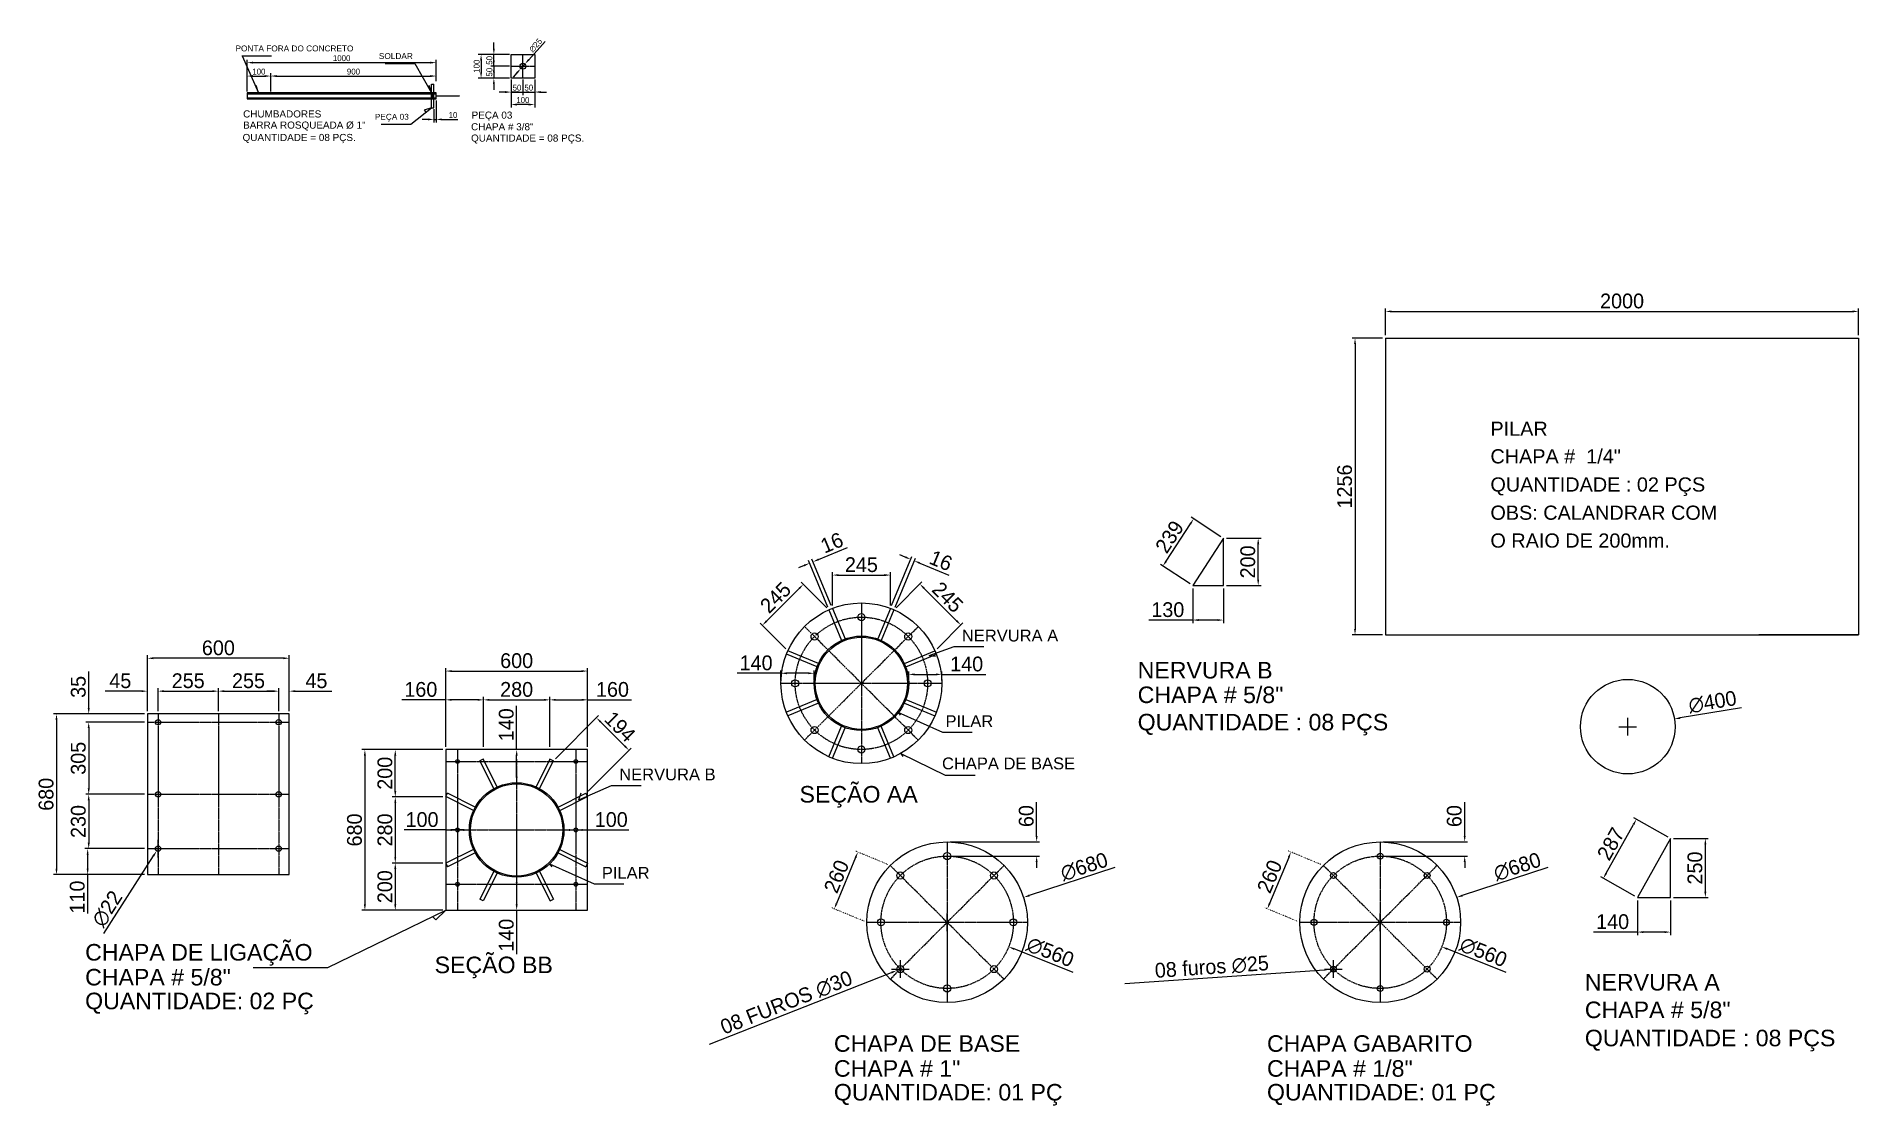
# Model space of a CAD drawing. Header units: millimetres. Extents: x 259906 to 295831, y -52980 to -28535.
# Drawn here: x 288126 to 295831, y -40883 to -36358 of the extents above; entities that cross this region are included whole.
import ezdxf

# ---------------------------------------------------------------- set-up
doc = ezdxf.new("R2010")
doc.units = ezdxf.units.MM
doc.header["$LTSCALE"] = 0.2
doc.linetypes.add('ACAD_ISO07W100', pattern=[3, 0, -3])
doc.linetypes.add('CENTER', pattern=[50.8, 31.75, -6.35, 6.35, -6.35])
for name, color, linetype, lineweight in [('03', 3, 'Continuous', 13), ('CENT 1', 1, 'CENTER', 9), ('CONT 3', 3, 'Continuous', 15), ('CONT4', 4, 'Continuous', 5), ('COTA', 1, 'Continuous', 9)]:
    doc.layers.add(name, color=color, linetype=linetype, lineweight=lineweight)
doc.styles.add('1-100', font='arial.ttf', dxfattribs={"height": 20})
doc.styles.add('1-500', font='arial.ttf', dxfattribs={"height": 100})
doc.dimstyles.new('ESC10', dxfattribs={"dimscale": 10, "dimtxt": 2.5, "dimasz": 2.5, "dimexe": 1.25, "dimexo": 0.625, "dimtad": 1, "dimdec": 0, "dimtxsty": 'Standard', "dimcen": 2.5, "dimclrd": 1, "dimclre": 1, "dimclrt": 2, "dimadec": 0, "dimazin": 0, "dimtfac": 1, "dimtdec": 0, "dimtmove": 0, "dimatfit": 3, "dimfxl": 1, "dimlwd": 9, "dimlwe": 9, "dimarcsym": 0})
doc.dimstyles.new('ESC25', dxfattribs={"dimscale": 25, "dimtxt": 2.5, "dimasz": 1, "dimexe": 0.5, "dimexo": 0.5, "dimgap": 0.5, "dimtad": 1, "dimdec": 0, "dimzin": 0, "dimdsep": 46, "dimtxsty": 'Standard', "dimcen": 1.5, "dimclrd": 1, "dimclre": 1, "dimclrt": 2, "dimadec": 0, "dimazin": 0, "dimtfac": 1, "dimtdec": 0, "dimtofl": 0, "dimtmove": 0, "dimatfit": 3, "dimfxl": 1, "dimtolj": 1, "dimtzin": 0, "dimarcsym": 0})

msp = doc.modelspace()

# ---------------------------------------------------------------- texts
at = {"layer": 'CONT4'}
for s, height, style, p in [('PONTA FORA DO CONCRETO', 25, '1-100', (288967.8, -36421.9)), ('SOLDAR ', 25, '1-100', (289574, -36454.1)), ('CHUMBADORES', 30, '1-100', (289000, -36701.5)), ('BARRA ROSQUEADA %%C 1"', 30, '1-100', (289000, -36748.6)), ('PEÇA 03', 25, '1-100', (289556.9, -36711.1)), ('CHAPA # 3/8"', 30, '1-100', (289963.8, -36755.8)), ('PEÇA 03', 30, '1-100', (289966.1, -36706.4)), ('QUANTIDADE = 08 PÇS.', 30, '1-100', (288997.7, -36801)), ('QUANTIDADE = 08 PÇS.', 30, '1-100', (289963.8, -36803.6)), ('PILAR', 60, '1-500', (294274.1, -38048.6)), ('CHAPA #  1/4"', 60, '1-500', (294274.1, -38165.3)), ('QUANTIDADE : 02 PÇS', 60, '1-500', (294274.1, -38284.5)), ('OBS: CALANDRAR COM', 60, '1-500', (294274.1, -38403.8)), ('O RAIO DE 200mm.', 60, '1-500', (294274.1, -38521.7)), ('NERVURA A', 50, '1-500', (292039.2, -38918.7)), ('NERVURA B', 70, '1-500', (292782.5, -39075.4)), ('CHAPA # 5/8"', 70, '1-500', (292782.5, -39179.4)), ('PILAR', 50, '1-500', (291969.9, -39280.9)), ('QUANTIDADE : 08 PÇS', 70, '1-500', (292782.5, -39295.1)), ('CHAPA DE BASE', 50, '1-500', (291955.2, -39459.8)), ('NERVURA B', 50, '1-500', (290590.4, -39506.3)), ('SEÇÃO AA', 70, '1-500', (291352.7, -39600.3)), ('PILAR', 50, '1-500', (290516.8, -39922.9)), ('CHAPA DE LIGAÇÃO', 70, '1-500', (288331.9, -40268.9)), ('SEÇÃO BB', 70, '1-500', (289809.8, -40322.3)), ('CHAPA # 5/8"', 70, '1-500', (288331.9, -40374.3)), ('NERVURA A', 70, '1-500', (294673.3, -40395.8)), ('QUANTIDADE: 02 PÇ', 70, '1-500', (288331.9, -40474.9)), ('CHAPA # 5/8"', 70, '1-500', (294673.3, -40512.5)), ('CHAPA DE BASE', 70, '1-500', (291498.1, -40655.1)), ('CHAPA GABARITO', 70, '1-500', (293329.3, -40655.1)), ('QUANTIDADE : 08 PÇS', 70, '1-500', (294673.3, -40631.7)), ('CHAPA # 1"', 70, '1-500', (291498.1, -40760.5)), ('CHAPA # 1/8"', 70, '1-500', (293329.3, -40760.5)), ('QUANTIDADE: 01 PÇ', 70, '1-500', (291498.1, -40861.1)), ('QUANTIDADE: 01 PÇ', 70, '1-500', (293329.3, -40861.1))]:
    msp.add_text(s, height=height, dxfattribs=dict(at, style=style)).set_placement(p)

# ---------------------------------------------------------------- blocks, each defined once
blk = doc.blocks.new('*D51')
at = {"layer": 'COTA', "color": 1, "lineweight": -2, "transparency": 16777216}
for p, q in [((294896, -40014.9), (294896, -40161)), ((295036, -40014.9), (295036, -40161)), ((294896, -40148.5), (294710.6, -40148.5)), ((295011, -40148.5), (294921, -40148.5))]:
    blk.add_line(p, q, dxfattribs=at)
at = {"layer": 'COTA', "color": 1, "transparency": 16777216}
for points in [[(294921, -40144.3), (294921, -40152.6), (294896, -40148.5)], [(295011, -40144.3), (295011, -40152.6), (295036, -40148.5)]]:
    blk.add_solid(points, dxfattribs=at)
at = {"layer": 'COTA', "color": 2, "transparency": 16777216, "insert": (294790.8, -40104.7), "char_height": 62.5, "attachment_point": 5}
blk.add_mtext('\\A1;140', dxfattribs=at)
blk = doc.blocks.new('*D52')
at = {"layer": 'COTA', "color": 1, "lineweight": -2, "transparency": 16777216}
for p, q in [((295048.5, -39752.4), (295195.4, -39752.4)), ((295182.9, -39977.4), (295182.9, -39777.4)), ((295048.5, -40002.4), (295195.4, -40002.4))]:
    blk.add_line(p, q, dxfattribs=at)
at = {"layer": 'COTA', "color": 1, "transparency": 16777216}
for points in [[(295178.7, -39777.4), (295187.1, -39777.4), (295182.9, -39752.4)], [(295178.7, -39977.4), (295187.1, -39977.4), (295182.9, -40002.4)]]:
    blk.add_solid(points, dxfattribs=at)
at = {"layer": 'COTA', "color": 2, "transparency": 16777216, "insert": (295139.1, -39877.4), "char_height": 62.5, "attachment_point": 5, "rotation": 90}
blk.add_mtext('\\A1;250', dxfattribs=at)
blk = doc.blocks.new('*D53')
at = {"layer": 'COTA', "color": 1, "lineweight": -2, "transparency": 16777216}
for p, q in [((295025.1, -39746.3), (294880.5, -39665.3)), ((294763.6, -39899.6), (294879.1, -39693.3)), ((294885.1, -39996.3), (294740.5, -39915.3))]:
    blk.add_line(p, q, dxfattribs=at)
at = {"layer": 'COTA', "color": 1, "transparency": 16777216}
for points in [[(294875.5, -39691.2), (294882.8, -39695.3), (294891.4, -39671.4)], [(294759.9, -39897.6), (294767.2, -39901.7), (294751.4, -39921.4)]]:
    blk.add_solid(points, dxfattribs=at)
at = {"layer": 'COTA', "color": 2, "transparency": 16777216, "insert": (294783.2, -39775.1), "char_height": 62.5, "attachment_point": 5, "rotation": 60.75117}
blk.add_mtext('\\A1;287', dxfattribs=at)
blk = doc.blocks.new('*D54')
at = {"layer": 'COTA', "color": 1, "lineweight": -2, "transparency": 16777216}
for p, q in [((288582.8, -39225.5), (288198.3, -39225.5)), ((288210.8, -39250.5), (288210.8, -39880.5)), ((288582.8, -39905.5), (288198.3, -39905.5))]:
    blk.add_line(p, q, dxfattribs=at)
at = {"layer": 'COTA', "color": 1, "transparency": 16777216}
for points in [[(288206.7, -39250.5), (288215, -39250.5), (288210.8, -39225.5)], [(288206.7, -39880.5), (288215, -39880.5), (288210.8, -39905.5)]]:
    blk.add_solid(points, dxfattribs=at)
at = {"layer": 'COTA', "color": 2, "transparency": 16777216, "insert": (288167.1, -39565.5), "char_height": 62.5, "attachment_point": 5, "rotation": 90}
blk.add_mtext('\\A1;680', dxfattribs=at)
blk = doc.blocks.new('*D55')
at = {"layer": 'COTA', "color": 1, "lineweight": -2, "transparency": 16777216}
for p, q in [((288347.1, -39200.5), (288347.1, -39046.3)), ((288582.8, -39225.5), (288334.6, -39225.5)), ((288582.8, -39260.5), (288334.6, -39260.5)), ((288347.1, -39285.5), (288347.1, -39310.5))]:
    blk.add_line(p, q, dxfattribs=at)
at = {"layer": 'COTA', "color": 1, "transparency": 16777216}
for points in [[(288342.9, -39200.5), (288351.2, -39200.5), (288347.1, -39225.5)], [(288342.9, -39285.5), (288351.2, -39285.5), (288347.1, -39260.5)]]:
    blk.add_solid(points, dxfattribs=at)
at = {"layer": 'COTA', "color": 2, "transparency": 16777216, "insert": (288303.3, -39110.9), "char_height": 62.5, "attachment_point": 5, "rotation": 90}
blk.add_mtext('\\A1;35', dxfattribs=at)
blk = doc.blocks.new('*D56')
at = {"layer": 'COTA', "color": 1, "lineweight": -2, "transparency": 16777216}
for p, q in [((288582.8, -39260.5), (288334.6, -39260.5)), ((288347.1, -39285.5), (288347.1, -39540.5)), ((288582.8, -39565.5), (288334.6, -39565.5))]:
    blk.add_line(p, q, dxfattribs=at)
at = {"layer": 'COTA', "color": 1, "transparency": 16777216}
for points in [[(288342.9, -39285.5), (288351.2, -39285.5), (288347.1, -39260.5)], [(288342.9, -39540.5), (288351.2, -39540.5), (288347.1, -39565.5)]]:
    blk.add_solid(points, dxfattribs=at)
at = {"layer": 'COTA', "color": 2, "transparency": 16777216, "insert": (288303.3, -39413), "char_height": 62.5, "attachment_point": 5, "rotation": 90}
blk.add_mtext('\\A1;305', dxfattribs=at)
blk = doc.blocks.new('*D57')
at = {"layer": 'COTA', "color": 1, "lineweight": -2, "transparency": 16777216}
for p, q in [((288582.8, -39565.5), (288334.6, -39565.5)), ((288347.1, -39590.5), (288347.1, -39770.5)), ((288582.8, -39795.5), (288334.6, -39795.5))]:
    blk.add_line(p, q, dxfattribs=at)
at = {"layer": 'COTA', "color": 1, "transparency": 16777216}
for points in [[(288342.9, -39590.5), (288351.2, -39590.5), (288347.1, -39565.5)], [(288342.9, -39770.5), (288351.2, -39770.5), (288347.1, -39795.5)]]:
    blk.add_solid(points, dxfattribs=at)
at = {"layer": 'COTA', "color": 2, "transparency": 16777216, "insert": (288303.3, -39680.5), "char_height": 62.5, "attachment_point": 5, "rotation": 90}
blk.add_mtext('\\A1;230', dxfattribs=at)
blk = doc.blocks.new('*D58')
at = {"layer": 'COTA', "color": 1, "lineweight": -2, "transparency": 16777216}
for p, q in [((288582.8, -39795.5), (288330.1, -39795.5)), ((288342.6, -39820.5), (288342.6, -39880.5)), ((288582.8, -39905.5), (288330.1, -39905.5)), ((288342.6, -39905.5), (288342.6, -40070))]:
    blk.add_line(p, q, dxfattribs=at)
at = {"layer": 'COTA', "color": 1, "transparency": 16777216}
for points in [[(288338.4, -39820.5), (288346.7, -39820.5), (288342.6, -39795.5)], [(288338.4, -39880.5), (288346.7, -39880.5), (288342.6, -39905.5)]]:
    blk.add_solid(points, dxfattribs=at)
at = {"layer": 'COTA', "color": 2, "transparency": 16777216, "insert": (288298.8, -40000.3), "char_height": 62.5, "attachment_point": 5, "rotation": 90}
blk.add_mtext('\\A1;110', dxfattribs=at)
blk = doc.blocks.new('*D59')
at = {"layer": 'COTA', "color": 1, "lineweight": -2, "transparency": 16777216}
for p, q in [((288570.3, -39129.1), (288416.1, -39129.1)), ((288595.3, -39213), (288595.3, -39116.6)), ((288640.3, -39213), (288640.3, -39116.6)), ((288665.3, -39129.1), (288690.3, -39129.1))]:
    blk.add_line(p, q, dxfattribs=at)
at = {"layer": 'COTA', "color": 1, "transparency": 16777216}
for points in [[(288570.3, -39124.9), (288570.3, -39133.2), (288595.3, -39129.1)], [(288665.3, -39124.9), (288665.3, -39133.2), (288640.3, -39129.1)]]:
    blk.add_solid(points, dxfattribs=at)
at = {"layer": 'COTA', "color": 2, "transparency": 16777216, "insert": (288480.7, -39085.3), "char_height": 62.5, "attachment_point": 5}
blk.add_mtext('\\A1;45', dxfattribs=at)
blk = doc.blocks.new('*D60')
at = {"layer": 'COTA', "color": 1, "lineweight": -2, "transparency": 16777216}
for p, q in [((288640.3, -39213), (288640.3, -39116.6)), ((288665.3, -39129.1), (288870.3, -39129.1)), ((288895.3, -39213), (288895.3, -39116.6))]:
    blk.add_line(p, q, dxfattribs=at)
at = {"layer": 'COTA', "color": 1, "transparency": 16777216}
for points in [[(288665.3, -39124.9), (288665.3, -39133.2), (288640.3, -39129.1)], [(288870.3, -39124.9), (288870.3, -39133.2), (288895.3, -39129.1)]]:
    blk.add_solid(points, dxfattribs=at)
at = {"layer": 'COTA', "color": 2, "transparency": 16777216, "insert": (288767.8, -39085.3), "char_height": 62.5, "attachment_point": 5}
blk.add_mtext('\\A1;255', dxfattribs=at)
blk = doc.blocks.new('*D61')
at = {"layer": 'COTA', "color": 1, "lineweight": -2, "transparency": 16777216}
for p, q in [((288895.3, -39213), (288895.3, -39116.6)), ((288920.3, -39129.1), (289125.3, -39129.1)), ((289150.3, -39213), (289150.3, -39116.6))]:
    blk.add_line(p, q, dxfattribs=at)
at = {"layer": 'COTA', "color": 1, "transparency": 16777216}
for points in [[(288920.3, -39124.9), (288920.3, -39133.2), (288895.3, -39129.1)], [(289125.3, -39124.9), (289125.3, -39133.2), (289150.3, -39129.1)]]:
    blk.add_solid(points, dxfattribs=at)
at = {"layer": 'COTA', "color": 2, "transparency": 16777216, "insert": (289022.8, -39085.3), "char_height": 62.5, "attachment_point": 5}
blk.add_mtext('\\A1;255', dxfattribs=at)
blk = doc.blocks.new('*D62')
at = {"layer": 'COTA', "color": 1, "lineweight": -2, "transparency": 16777216}
for p, q in [((289125.3, -39129.1), (289100.3, -39129.1)), ((289150.3, -39213), (289150.3, -39116.6)), ((289195.3, -39213), (289195.3, -39116.6)), ((289220.3, -39129.1), (289374.5, -39129.1))]:
    blk.add_line(p, q, dxfattribs=at)
at = {"layer": 'COTA', "color": 1, "transparency": 16777216}
for points in [[(289125.3, -39124.9), (289125.3, -39133.2), (289150.3, -39129.1)], [(289220.3, -39124.9), (289220.3, -39133.2), (289195.3, -39129.1)]]:
    blk.add_solid(points, dxfattribs=at)
at = {"layer": 'COTA', "color": 2, "transparency": 16777216, "insert": (289309.9, -39085.3), "char_height": 62.5, "attachment_point": 5}
blk.add_mtext('\\A1;45', dxfattribs=at)
blk = doc.blocks.new('*D63')
at = {"layer": 'COTA', "color": 1, "lineweight": -2, "transparency": 16777216}
for p, q in [((288595.3, -39213), (288595.3, -38977.2)), ((289195.3, -39213), (289195.3, -38977.2)), ((289170.3, -38989.7), (288620.3, -38989.7))]:
    blk.add_line(p, q, dxfattribs=at)
at = {"layer": 'COTA', "color": 1, "transparency": 16777216}
for points in [[(288620.3, -38985.6), (288620.3, -38993.9), (288595.3, -38989.7)], [(289170.3, -38985.6), (289170.3, -38993.9), (289195.3, -38989.7)]]:
    blk.add_solid(points, dxfattribs=at)
at = {"layer": 'COTA', "color": 2, "transparency": 16777216, "insert": (288895.3, -38946), "char_height": 62.5, "attachment_point": 5}
blk.add_mtext('\\A1;600', dxfattribs=at)
blk = doc.blocks.new('*D64')
at = {"layer": 'COTA', "color": 1, "lineweight": -2, "transparency": 16777216}
for p, q in [((289856.6, -39165.8), (289671.2, -39165.8)), ((289856.6, -39363.9), (289856.6, -39153.3)), ((289991.6, -39165.8), (289881.6, -39165.8)), ((290016.6, -39363.9), (290016.6, -39153.3))]:
    blk.add_line(p, q, dxfattribs=at)
at = {"layer": 'COTA', "color": 1, "transparency": 16777216}
for points in [[(289881.6, -39161.6), (289881.6, -39169.9), (289856.6, -39165.8)], [(289991.6, -39161.6), (289991.6, -39169.9), (290016.6, -39165.8)]]:
    blk.add_solid(points, dxfattribs=at)
at = {"layer": 'COTA', "color": 2, "transparency": 16777216, "insert": (289751.4, -39122), "char_height": 62.5, "attachment_point": 5}
blk.add_mtext('\\A1;160', dxfattribs=at)
blk = doc.blocks.new('*D65')
at = {"layer": 'COTA', "color": 1, "lineweight": -2, "transparency": 16777216}
for p, q in [((290016.6, -39363.9), (290016.6, -39153.3)), ((290041.6, -39165.8), (290271.7, -39165.8)), ((290296.7, -39363.9), (290296.7, -39153.3))]:
    blk.add_line(p, q, dxfattribs=at)
at = {"layer": 'COTA', "color": 1, "transparency": 16777216}
for points in [[(290041.6, -39161.6), (290041.6, -39169.9), (290016.6, -39165.8)], [(290271.7, -39161.6), (290271.7, -39169.9), (290296.7, -39165.8)]]:
    blk.add_solid(points, dxfattribs=at)
at = {"layer": 'COTA', "color": 2, "transparency": 16777216, "insert": (290156.6, -39122), "char_height": 62.5, "attachment_point": 5}
blk.add_mtext('\\A1;280', dxfattribs=at)
blk = doc.blocks.new('*D66')
at = {"layer": 'COTA', "color": 1, "lineweight": -2, "transparency": 16777216}
for p, q in [((290296.7, -39363.9), (290296.7, -39153.3)), ((290321.7, -39165.8), (290431.6, -39165.8)), ((290456.6, -39363.9), (290456.6, -39153.3)), ((290456.6, -39165.8), (290642.1, -39165.8))]:
    blk.add_line(p, q, dxfattribs=at)
at = {"layer": 'COTA', "color": 1, "transparency": 16777216}
for points in [[(290321.7, -39161.6), (290321.7, -39169.9), (290296.7, -39165.8)], [(290431.6, -39161.6), (290431.6, -39169.9), (290456.6, -39165.8)]]:
    blk.add_solid(points, dxfattribs=at)
at = {"layer": 'COTA', "color": 2, "transparency": 16777216, "insert": (290561.8, -39122), "char_height": 62.5, "attachment_point": 5}
blk.add_mtext('\\A1;160', dxfattribs=at)
blk = doc.blocks.new('*D67')
at = {"layer": 'COTA', "color": 1, "lineweight": -2, "transparency": 16777216}
for p, q in [((289856.6, -39363.9), (289856.6, -39031.5)), ((289881.6, -39044), (290431.6, -39044)), ((290456.6, -39363.9), (290456.6, -39031.5))]:
    blk.add_line(p, q, dxfattribs=at)
at = {"layer": 'COTA', "color": 1, "transparency": 16777216}
for points in [[(289881.6, -39039.9), (289881.6, -39048.2), (289856.6, -39044)], [(290431.6, -39039.9), (290431.6, -39048.2), (290456.6, -39044)]]:
    blk.add_solid(points, dxfattribs=at)
at = {"layer": 'COTA', "color": 2, "transparency": 16777216, "insert": (290156.6, -39000.3), "char_height": 62.5, "attachment_point": 5}
blk.add_mtext('\\A1;600', dxfattribs=at)
blk = doc.blocks.new('*D68')
at = {"layer": 'COTA', "color": 1, "lineweight": -2, "transparency": 16777216}
for p, q in [((289844.1, -39376.4), (289630.9, -39376.4)), ((289643.4, -39551.4), (289643.4, -39401.4)), ((289844.1, -39576.4), (289630.9, -39576.4))]:
    blk.add_line(p, q, dxfattribs=at)
at = {"layer": 'COTA', "color": 1, "transparency": 16777216}
for points in [[(289639.2, -39401.4), (289647.6, -39401.4), (289643.4, -39376.4)], [(289639.2, -39551.4), (289647.6, -39551.4), (289643.4, -39576.4)]]:
    blk.add_solid(points, dxfattribs=at)
at = {"layer": 'COTA', "color": 2, "transparency": 16777216, "insert": (289599.7, -39476.4), "char_height": 62.5, "attachment_point": 5, "rotation": 90}
blk.add_mtext('\\A1;200', dxfattribs=at)
blk = doc.blocks.new('*D69')
at = {"layer": 'COTA', "color": 1, "lineweight": -2, "transparency": 16777216}
for p, q in [((289844.1, -39576.4), (289630.9, -39576.4)), ((289643.4, -39601.4), (289643.4, -39831.5)), ((289844.1, -39856.5), (289630.9, -39856.5))]:
    blk.add_line(p, q, dxfattribs=at)
at = {"layer": 'COTA', "color": 1, "transparency": 16777216}
for points in [[(289639.2, -39601.4), (289647.6, -39601.4), (289643.4, -39576.4)], [(289639.2, -39831.5), (289647.6, -39831.5), (289643.4, -39856.5)]]:
    blk.add_solid(points, dxfattribs=at)
at = {"layer": 'COTA', "color": 2, "transparency": 16777216, "insert": (289599.7, -39716.4), "char_height": 62.5, "attachment_point": 5, "rotation": 90}
blk.add_mtext('\\A1;280', dxfattribs=at)
blk = doc.blocks.new('*D70')
at = {"layer": 'COTA', "color": 1, "lineweight": -2, "transparency": 16777216}
for p, q in [((289844.1, -39856.5), (289630.9, -39856.5)), ((289643.4, -39881.5), (289643.4, -40031.4)), ((289844.1, -40056.4), (289630.9, -40056.4))]:
    blk.add_line(p, q, dxfattribs=at)
at = {"layer": 'COTA', "color": 1, "transparency": 16777216}
for points in [[(289639.2, -39881.5), (289647.6, -39881.5), (289643.4, -39856.5)], [(289639.2, -40031.4), (289647.6, -40031.4), (289643.4, -40056.4)]]:
    blk.add_solid(points, dxfattribs=at)
at = {"layer": 'COTA', "color": 2, "transparency": 16777216, "insert": (289599.7, -39956.5), "char_height": 62.5, "attachment_point": 5, "rotation": 90}
blk.add_mtext('\\A1;200', dxfattribs=at)
blk = doc.blocks.new('*D71')
at = {"layer": 'COTA', "color": 1, "lineweight": -2, "transparency": 16777216}
for p, q in [((289844.1, -39376.4), (289502.3, -39376.4)), ((289514.8, -39401.4), (289514.8, -40031.4)), ((289844.1, -40056.4), (289502.3, -40056.4))]:
    blk.add_line(p, q, dxfattribs=at)
at = {"layer": 'COTA', "color": 1, "transparency": 16777216}
for points in [[(289510.7, -39401.4), (289519, -39401.4), (289514.8, -39376.4)], [(289510.7, -40031.4), (289519, -40031.4), (289514.8, -40056.4)]]:
    blk.add_solid(points, dxfattribs=at)
at = {"layer": 'COTA', "color": 2, "transparency": 16777216, "insert": (289471.1, -39716.4), "char_height": 62.5, "attachment_point": 5, "rotation": 90}
blk.add_mtext('\\A1;680', dxfattribs=at)
blk = doc.blocks.new('*D72')
at = {"layer": 'COTA', "color": 1, "lineweight": -2, "transparency": 16777216}
for p, q in [((293015.2, -38694.6), (293015.2, -38840.6)), ((293145.2, -38694.6), (293145.2, -38840.6)), ((293015.2, -38828.1), (292829.8, -38828.1)), ((293120.2, -38828.1), (293040.2, -38828.1))]:
    blk.add_line(p, q, dxfattribs=at)
at = {"layer": 'COTA', "color": 1, "transparency": 16777216}
for points in [[(293040.2, -38824), (293040.2, -38832.3), (293015.2, -38828.1)], [(293120.2, -38824), (293120.2, -38832.3), (293145.2, -38828.1)]]:
    blk.add_solid(points, dxfattribs=at)
at = {"layer": 'COTA', "color": 2, "transparency": 16777216, "insert": (292910, -38784.4), "char_height": 62.5, "attachment_point": 5}
blk.add_mtext('\\A1;130', dxfattribs=at)
blk = doc.blocks.new('*D73')
at = {"layer": 'COTA', "color": 1, "lineweight": -2, "transparency": 16777216}
for p, q in [((293157.7, -38482.1), (293304.6, -38482.1)), ((293292.1, -38657.1), (293292.1, -38507.1)), ((293157.7, -38682.1), (293304.6, -38682.1))]:
    blk.add_line(p, q, dxfattribs=at)
at = {"layer": 'COTA', "color": 1, "transparency": 16777216}
for points in [[(293287.9, -38507.1), (293296.3, -38507.1), (293292.1, -38482.1)], [(293287.9, -38657.1), (293296.3, -38657.1), (293292.1, -38682.1)]]:
    blk.add_solid(points, dxfattribs=at)
at = {"layer": 'COTA', "color": 2, "transparency": 16777216, "insert": (293248.3, -38582.1), "char_height": 62.5, "attachment_point": 5, "rotation": 90}
blk.add_mtext('\\A1;200', dxfattribs=at)
blk = doc.blocks.new('*D74')
at = {"layer": 'COTA', "color": 1, "lineweight": -2, "transparency": 16777216}
for p, q in [((292902.7, -38579.1), (293005.4, -38421.1)), ((293134.7, -38475.3), (293008.5, -38393.3)), ((293004.7, -38675.3), (292878.5, -38593.3))]:
    blk.add_line(p, q, dxfattribs=at)
at = {"layer": 'COTA', "color": 1, "transparency": 16777216}
for points in [[(293001.9, -38418.8), (293008.9, -38423.3), (293019, -38400.1)], [(292899.2, -38576.9), (292906.1, -38581.4), (292889, -38600.1)]]:
    blk.add_solid(points, dxfattribs=at)
at = {"layer": 'COTA', "color": 2, "transparency": 16777216, "insert": (292917.3, -38476.2), "char_height": 62.5, "attachment_point": 5, "rotation": 56.97613}
blk.add_mtext('\\A1;239', dxfattribs=at)
blk = doc.blocks.new('*D125')
at = {"layer": 'COTA', "color": 1, "lineweight": -2, "transparency": 16777216}
for p, q in [((288411.1, -40154.2), (288620.9, -39825.8)), ((288602.8, -39795.5), (288677.8, -39795.5)), ((288640.3, -39833), (288640.3, -39758))]:
    blk.add_line(p, q, dxfattribs=at)
at = {"layer": 'COTA', "color": 1, "transparency": 16777216}
blk.add_solid([(288617.4, -39823.6), (288624.4, -39828), (288634.4, -39804.7)], dxfattribs=at)
at = {"layer": 'COTA', "color": 2, "transparency": 16777216, "insert": (288425.8, -40049.9), "char_height": 62.5, "attachment_point": 5, "rotation": 57.4236}
blk.add_mtext('\\A1;∅22', dxfattribs=at)
blk = doc.blocks.new('*D126')
at = {"layer": 'COTA', "color": 1, "lineweight": -2, "transparency": 16777216}
for p, q in [((294517.1, -39875.9), (294155.2, -39993.9)), ((293770.7, -40107), (293845.7, -40107)), ((293808.2, -40144.5), (293808.2, -40069.5))]:
    blk.add_line(p, q, dxfattribs=at)
at = {"layer": 'COTA', "color": 1, "transparency": 16777216}
blk.add_solid([(294153.9, -39989.9), (294156.5, -39997.9), (294131.5, -40001.7)], dxfattribs=at)
at = {"layer": 'COTA', "color": 2, "transparency": 16777216, "insert": (294387.7, -39872.1), "char_height": 62.5, "attachment_point": 5, "rotation": 18.05587}
blk.add_mtext('\\A1;∅680', dxfattribs=at)
blk = doc.blocks.new('*D127')
at = {"layer": 'COTA', "color": 1, "lineweight": -2, "transparency": 16777216}
for p, q in [((293770.7, -40107), (293845.7, -40107)), ((293808.2, -40144.5), (293808.2, -40069.5)), ((294341.1, -40319.6), (294091.5, -40220))]:
    blk.add_line(p, q, dxfattribs=at)
at = {"layer": 'COTA', "color": 1, "transparency": 16777216}
blk.add_solid([(294093.1, -40216.1), (294090, -40223.9), (294068.3, -40210.8)], dxfattribs=at)
at = {"layer": 'COTA', "color": 2, "transparency": 16777216, "insert": (294244.1, -40233.8), "char_height": 62.5, "attachment_point": 5, "rotation": 338.25867}
blk.add_mtext('\\A1;∅560', dxfattribs=at)
blk = doc.blocks.new('*D128')
at = {"layer": 'COTA', "color": 1, "lineweight": -2, "transparency": 16777216}
blk.add_line((293421, -39832.9), (293340.6, -40027.1), dxfattribs=at)
at = {"layer": 'COTA', "color": 1, "linetype": 'ACAD_ISO07W100', "lineweight": -2, "transparency": 16777216}
for p, q in [((293556.2, -39861.8), (293419, -39805)), ((293456.7, -40102.3), (293319.4, -40045.4))]:
    blk.add_line(p, q, dxfattribs=at)
at = {"layer": 'COTA', "color": 1, "transparency": 16777216}
for points in [[(293417.2, -39831.3), (293424.9, -39834.5), (293430.6, -39809.8)], [(293336.7, -40025.5), (293344.4, -40028.7), (293331, -40050.2)]]:
    blk.add_solid(points, dxfattribs=at)
at = {"layer": 'COTA', "color": 2, "transparency": 16777216, "insert": (293340.4, -39913.2), "char_height": 62.5, "attachment_point": 5, "rotation": 67.5}
blk.add_mtext('\\A1;260', dxfattribs=at)
blk = doc.blocks.new('*D129')
at = {"layer": 'COTA', "color": 1, "lineweight": -2, "transparency": 16777216}
for p, q in [((293610.2, -40342.5), (293610.2, -40267.5)), ((292728.1, -40365.9), (293572.8, -40307.6)), ((293572.7, -40305), (293647.7, -40305))]:
    blk.add_line(p, q, dxfattribs=at)
at = {"layer": 'COTA', "color": 1, "transparency": 16777216}
blk.add_solid([(293572.5, -40303.5), (293573.1, -40311.8), (293597.7, -40305.9)], dxfattribs=at)
at = {"layer": 'COTA', "color": 2, "transparency": 16777216, "insert": (293096.1, -40296.7), "char_height": 62.5, "attachment_point": 5, "rotation": 3.9485}
blk.add_mtext('\\A1;08 furos ∅25', dxfattribs=at)
blk = doc.blocks.new('*D130')
at = {"layer": 'COTA', "color": 1, "lineweight": -2, "transparency": 16777216}
for p, q in [((292685.8, -39875.9), (292324, -39993.9)), ((291939.5, -40107), (292014.5, -40107)), ((291977, -40144.5), (291977, -40069.5))]:
    blk.add_line(p, q, dxfattribs=at)
at = {"layer": 'COTA', "color": 1, "transparency": 16777216}
blk.add_solid([(292322.7, -39989.9), (292325.3, -39997.9), (292300.2, -40001.7)], dxfattribs=at)
at = {"layer": 'COTA', "color": 2, "transparency": 16777216, "insert": (292556.4, -39872.1), "char_height": 62.5, "attachment_point": 5, "rotation": 18.05587}
blk.add_mtext('\\A1;∅680', dxfattribs=at)
blk = doc.blocks.new('*D131')
at = {"layer": 'COTA', "color": 1, "lineweight": -2, "transparency": 16777216}
for p, q in [((291939.5, -40107), (292014.5, -40107)), ((291977, -40144.5), (291977, -40069.5)), ((292509.9, -40319.6), (292260.3, -40220))]:
    blk.add_line(p, q, dxfattribs=at)
at = {"layer": 'COTA', "color": 1, "transparency": 16777216}
blk.add_solid([(292261.8, -40216.1), (292258.7, -40223.9), (292237, -40210.8)], dxfattribs=at)
at = {"layer": 'COTA', "color": 2, "transparency": 16777216, "insert": (292412.9, -40233.8), "char_height": 62.5, "attachment_point": 5, "rotation": 338.25867}
blk.add_mtext('\\A1;∅560', dxfattribs=at)
blk = doc.blocks.new('*D132')
at = {"layer": 'COTA', "color": 1, "lineweight": -2, "transparency": 16777216}
blk.add_line((291589.8, -39832.9), (291509.3, -40027.1), dxfattribs=at)
at = {"layer": 'COTA', "color": 1, "linetype": 'ACAD_ISO07W100', "lineweight": -2, "transparency": 16777216}
for p, q in [((291725, -39861.8), (291587.8, -39805)), ((291625.4, -40102.3), (291488.2, -40045.4))]:
    blk.add_line(p, q, dxfattribs=at)
at = {"layer": 'COTA', "color": 1, "transparency": 16777216}
for points in [[(291585.9, -39831.3), (291593.6, -39834.5), (291599.3, -39809.8)], [(291505.5, -40025.5), (291513.2, -40028.7), (291499.7, -40050.2)]]:
    blk.add_solid(points, dxfattribs=at)
at = {"layer": 'COTA', "color": 2, "transparency": 16777216, "insert": (291509.1, -39913.2), "char_height": 62.5, "attachment_point": 5, "rotation": 67.5}
blk.add_mtext('\\A1;260', dxfattribs=at)
blk = doc.blocks.new('*D133')
at = {"layer": 'COTA', "color": 1, "lineweight": -2, "transparency": 16777216}
for p, q in [((291779, -40342.5), (291779, -40267.5)), ((290972.3, -40622.6), (291741.7, -40319.7)), ((291741.5, -40305), (291816.5, -40305))]:
    blk.add_line(p, q, dxfattribs=at)
at = {"layer": 'COTA', "color": 1, "transparency": 16777216}
blk.add_solid([(291740.2, -40315.8), (291743.3, -40323.6), (291765, -40310.5)], dxfattribs=at)
at = {"layer": 'COTA', "color": 2, "transparency": 16777216, "insert": (291297.5, -40447.6), "char_height": 62.5, "attachment_point": 5, "rotation": 21.49122}
blk.add_mtext('\\A1;08 FUROS ∅30', dxfattribs=at)
blk = doc.blocks.new('*D134')
at = {"layer": 'COTA', "color": 1, "lineweight": -2, "transparency": 16777216}
for p, q in [((291468, -38775.9), (291360.1, -38668.1)), ((291213.2, -38832.9), (291351.3, -38694.7)), ((291294.5, -38949.5), (291186.6, -38841.7))]:
    blk.add_line(p, q, dxfattribs=at)
at = {"layer": 'COTA', "color": 1, "transparency": 16777216}
for points in [[(291348.3, -38691.7), (291354.2, -38697.6), (291369, -38677)], [(291210.2, -38829.9), (291216.1, -38835.8), (291195.5, -38850.6)]]:
    blk.add_solid(points, dxfattribs=at)
at = {"layer": 'COTA', "color": 2, "transparency": 16777216, "insert": (291251.3, -38732.8), "char_height": 62.5, "attachment_point": 5, "rotation": 45.0203}
blk.add_mtext('\\A1;245', dxfattribs=at)
blk = doc.blocks.new('*D135')
at = {"layer": 'COTA', "color": 1, "lineweight": -2, "transparency": 16777216}
for p, q in [((291491.7, -38766.2), (291491.7, -38625.3)), ((291516.7, -38637.8), (291712, -38637.8)), ((291737, -38766.2), (291737, -38625.3))]:
    blk.add_line(p, q, dxfattribs=at)
at = {"layer": 'COTA', "color": 1, "transparency": 16777216}
for points in [[(291516.7, -38633.7), (291516.7, -38642), (291491.7, -38637.8)], [(291712, -38633.7), (291712, -38642), (291737, -38637.8)]]:
    blk.add_solid(points, dxfattribs=at)
at = {"layer": 'COTA', "color": 2, "transparency": 16777216, "insert": (291614.3, -38594.1), "char_height": 62.5, "attachment_point": 5}
blk.add_mtext('\\A1;245', dxfattribs=at)
blk = doc.blocks.new('*D136')
at = {"layer": 'COTA', "color": 1, "lineweight": -2, "transparency": 16777216}
for p, q in [((291433.1, -38572), (291556.2, -38520.9)), ((291372.1, -38597.2), (291349, -38606.8)), ((291472, -38773.2), (291390.4, -38576.1)), ((291486.8, -38767.1), (291405.2, -38570))]:
    blk.add_line(p, q, dxfattribs=at)
at = {"layer": 'COTA', "color": 1, "transparency": 16777216}
for points in [[(291370.5, -38593.4), (291373.7, -38601.1), (291395.2, -38587.6)], [(291431.5, -38568.1), (291434.7, -38575.8), (291410, -38581.5)]]:
    blk.add_solid(points, dxfattribs=at)
at = {"layer": 'COTA', "color": 2, "transparency": 16777216, "insert": (291489.5, -38501.2), "char_height": 62.5, "attachment_point": 5, "rotation": 22.5}
blk.add_mtext('\\A1;16', dxfattribs=at)
blk = doc.blocks.new('*D137')
at = {"layer": 'COTA', "color": 1, "lineweight": -2, "transparency": 16777216}
for p, q in [((291760.7, -38775.9), (291870, -38666.6)), ((291878.9, -38693.1), (292017.1, -38831.3)), ((291934.2, -38949.5), (292043.6, -38840.1))]:
    blk.add_line(p, q, dxfattribs=at)
at = {"layer": 'COTA', "color": 1, "transparency": 16777216}
for points in [[(291881.8, -38690.2), (291875.9, -38696.1), (291861.2, -38675.4)], [(292020, -38828.4), (292014.1, -38834.3), (292034.7, -38849)]]:
    blk.add_solid(points, dxfattribs=at)
at = {"layer": 'COTA', "color": 2, "transparency": 16777216, "insert": (291978.9, -38731.3), "char_height": 62.5, "attachment_point": 5, "rotation": 315}
blk.add_mtext('\\A1;245', dxfattribs=at)
blk = doc.blocks.new('*D138')
at = {"layer": 'COTA', "color": 1, "lineweight": -2, "transparency": 16777216}
for p, q in [((291741.8, -38767.2), (291827.8, -38559.7)), ((291756.6, -38773.3), (291842.5, -38565.8)), ((291799.9, -38561.7), (291776.8, -38552.1)), ((291860.8, -38586.9), (291984, -38638))]:
    blk.add_line(p, q, dxfattribs=at)
at = {"layer": 'COTA', "color": 1, "transparency": 16777216}
for points in [[(291801.5, -38557.8), (291798.3, -38565.5), (291823, -38571.2)], [(291862.4, -38583.1), (291859.3, -38590.8), (291837.8, -38577.4)]]:
    blk.add_solid(points, dxfattribs=at)
at = {"layer": 'COTA', "color": 2, "transparency": 16777216, "insert": (291950.7, -38576.8), "char_height": 62.5, "attachment_point": 5, "rotation": 337.5}
blk.add_mtext('\\A1;16', dxfattribs=at)
blk = doc.blocks.new('*D139')
at = {"layer": 'COTA', "color": 1, "lineweight": -2, "transparency": 16777216}
for p, q in [((291274.3, -39053.4), (291088.9, -39053.4)), ((291274.3, -39083.3), (291274.3, -39040.9)), ((291389.3, -39053.4), (291299.3, -39053.4)), ((291414.3, -39083.3), (291414.3, -39040.9))]:
    blk.add_line(p, q, dxfattribs=at)
at = {"layer": 'COTA', "color": 1, "transparency": 16777216}
for points in [[(291299.3, -39049.2), (291299.3, -39057.5), (291274.3, -39053.4)], [(291389.3, -39049.2), (291389.3, -39057.5), (291414.3, -39053.4)]]:
    blk.add_solid(points, dxfattribs=at)
at = {"layer": 'COTA', "color": 2, "transparency": 16777216, "insert": (291169.1, -39009.6), "char_height": 62.5, "attachment_point": 5}
blk.add_mtext('\\A1;140', dxfattribs=at)
blk = doc.blocks.new('*D140')
at = {"layer": 'COTA', "color": 1, "lineweight": -2, "transparency": 16777216}
for p, q in [((291814.3, -39083.3), (291814.3, -39045.6)), ((291839.3, -39058.1), (291929.3, -39058.1)), ((291954.3, -39083.3), (291954.3, -39045.6)), ((291954.3, -39058.1), (292139.8, -39058.1))]:
    blk.add_line(p, q, dxfattribs=at)
at = {"layer": 'COTA', "color": 1, "transparency": 16777216}
for points in [[(291839.3, -39054), (291839.3, -39062.3), (291814.3, -39058.1)], [(291929.3, -39054), (291929.3, -39062.3), (291954.3, -39058.1)]]:
    blk.add_solid(points, dxfattribs=at)
at = {"layer": 'COTA', "color": 2, "transparency": 16777216, "insert": (292059.5, -39014.4), "char_height": 62.5, "attachment_point": 5}
blk.add_mtext('\\A1;140', dxfattribs=at)
blk = doc.blocks.new('*D147')
at = {"layer": 'COTA', "color": 1, "lineweight": -2, "transparency": 16777216}
for p, q in [((290156.6, -39376.4), (290156.6, -39191)), ((290156.6, -39491.4), (290156.6, -39401.4)), ((290169.1, -39376.4), (290169.1, -39376.4)), ((290169.1, -39516.4), (290169.1, -39516.4))]:
    blk.add_line(p, q, dxfattribs=at)
at = {"layer": 'COTA', "color": 1, "transparency": 16777216}
for points in [[(290152.5, -39401.4), (290160.8, -39401.4), (290156.6, -39376.4)], [(290152.5, -39491.4), (290160.8, -39491.4), (290156.6, -39516.4)]]:
    blk.add_solid(points, dxfattribs=at)
at = {"layer": 'COTA', "color": 2, "transparency": 16777216, "insert": (290112.9, -39271.2), "char_height": 62.5, "attachment_point": 5, "rotation": 90}
blk.add_mtext('\\A1;140', dxfattribs=at)
blk = doc.blocks.new('*D148')
at = {"layer": 'COTA', "color": 1, "lineweight": -2, "transparency": 16777216}
for p, q in [((290156.6, -39941.4), (290156.6, -40031.4)), ((290169.1, -39916.4), (290169.1, -39916.4)), ((290156.6, -40056.4), (290156.6, -40241.9)), ((290169.1, -40056.4), (290169.1, -40056.4))]:
    blk.add_line(p, q, dxfattribs=at)
at = {"layer": 'COTA', "color": 1, "transparency": 16777216}
for points in [[(290152.5, -39941.4), (290160.8, -39941.4), (290156.6, -39916.4)], [(290152.5, -40031.4), (290160.8, -40031.4), (290156.6, -40056.4)]]:
    blk.add_solid(points, dxfattribs=at)
at = {"layer": 'COTA', "color": 2, "transparency": 16777216, "insert": (290112.9, -40161.7), "char_height": 62.5, "attachment_point": 5, "rotation": 90}
blk.add_mtext('\\A1;140', dxfattribs=at)
blk = doc.blocks.new('*D149')
at = {"layer": 'COTA', "color": 1, "lineweight": -2, "transparency": 16777216}
for p, q in [((290381.6, -39716.4), (290431.6, -39716.4)), ((290456.6, -39716.4), (290631.6, -39716.4))]:
    blk.add_line(p, q, dxfattribs=at)
at = {"layer": 'COTA', "color": 1, "transparency": 16777216}
for points in [[(290381.6, -39712.3), (290381.6, -39720.6), (290356.6, -39716.4)], [(290431.6, -39712.3), (290431.6, -39720.6), (290456.6, -39716.4)]]:
    blk.add_solid(points, dxfattribs=at)
at = {"layer": 'COTA', "color": 2, "transparency": 16777216, "insert": (290556.6, -39672.7), "char_height": 62.5, "attachment_point": 5}
blk.add_mtext('\\A1;100', dxfattribs=at)
blk = doc.blocks.new('*D150')
at = {"layer": 'COTA', "color": 1, "lineweight": -2, "transparency": 16777216}
for p, q in [((289856.6, -39716.4), (289681.6, -39716.4)), ((289931.6, -39716.4), (289881.6, -39716.4))]:
    blk.add_line(p, q, dxfattribs=at)
at = {"layer": 'COTA', "color": 1, "transparency": 16777216}
for points in [[(289881.6, -39712.3), (289881.6, -39720.6), (289856.6, -39716.4)], [(289931.6, -39712.3), (289931.6, -39720.6), (289956.6, -39716.4)]]:
    blk.add_solid(points, dxfattribs=at)
at = {"layer": 'COTA', "color": 2, "transparency": 16777216, "insert": (289756.6, -39672.7), "char_height": 62.5, "attachment_point": 5}
blk.add_mtext('\\A1;100', dxfattribs=at)
blk = doc.blocks.new('*D151')
at = {"layer": 'COTA', "color": 1, "lineweight": -2, "transparency": 16777216}
for p, q in [((293818.2, -37635), (293689.1, -37635)), ((293701.6, -37660), (293701.6, -38866)), ((293818.2, -38891), (293689.1, -38891))]:
    blk.add_line(p, q, dxfattribs=at)
at = {"layer": 'COTA', "color": 1, "transparency": 16777216}
for points in [[(293697.4, -37660), (293705.8, -37660), (293701.6, -37635)], [(293697.4, -38866), (293705.8, -38866), (293701.6, -38891)]]:
    blk.add_solid(points, dxfattribs=at)
at = {"layer": 'COTA', "color": 2, "transparency": 16777216, "insert": (293657.8, -38263), "char_height": 62.5, "attachment_point": 5, "rotation": 90}
blk.add_mtext('\\A1;1256', dxfattribs=at)
blk = doc.blocks.new('*D152')
at = {"layer": 'COTA', "color": 1, "lineweight": -2, "transparency": 16777216}
for p, q in [((293830.7, -37622.5), (293830.7, -37509.6)), ((295830.7, -37622.5), (295830.7, -37509.6)), ((293855.7, -37522.1), (295805.7, -37522.1))]:
    blk.add_line(p, q, dxfattribs=at)
at = {"layer": 'COTA', "color": 1, "transparency": 16777216}
for points in [[(293855.7, -37517.9), (293855.7, -37526.3), (293830.7, -37522.1)], [(295805.7, -37517.9), (295805.7, -37526.3), (295830.7, -37522.1)]]:
    blk.add_solid(points, dxfattribs=at)
at = {"layer": 'COTA', "color": 2, "transparency": 16777216, "insert": (294830.7, -37478.4), "char_height": 62.5, "attachment_point": 5}
blk.add_mtext('\\A1;2000', dxfattribs=at)
blk = doc.blocks.new('*D177')
at = {"layer": 'COTA', "color": 1, "lineweight": -2, "transparency": 16777216}
for p, q in [((292355.3, -39742), (292355.3, -39598.3)), ((291989.5, -39767), (292367.8, -39767)), ((291989.5, -39827), (292367.8, -39827)), ((292355.3, -39852), (292355.3, -39877))]:
    blk.add_line(p, q, dxfattribs=at)
at = {"layer": 'COTA', "color": 1, "transparency": 16777216}
for points in [[(292351.1, -39742), (292359.5, -39742), (292355.3, -39767)], [(292351.1, -39852), (292359.5, -39852), (292355.3, -39827)]]:
    blk.add_solid(points, dxfattribs=at)
at = {"layer": 'COTA', "color": 2, "transparency": 16777216, "insert": (292311.5, -39657.7), "char_height": 62.5, "attachment_point": 5, "rotation": 90}
blk.add_mtext('\\A1;60', dxfattribs=at)
blk = doc.blocks.new('*D178')
at = {"layer": 'COTA', "color": 1, "lineweight": -2, "transparency": 16777216}
for p, q in [((294165.3, -39742), (294165.3, -39598.3)), ((293820.7, -39767), (294177.8, -39767)), ((293820.7, -39827), (294177.8, -39827)), ((294165.3, -39852), (294165.3, -39877))]:
    blk.add_line(p, q, dxfattribs=at)
at = {"layer": 'COTA', "color": 1, "transparency": 16777216}
for points in [[(294161.1, -39742), (294169.5, -39742), (294165.3, -39767)], [(294161.1, -39852), (294169.5, -39852), (294165.3, -39827)]]:
    blk.add_solid(points, dxfattribs=at)
at = {"layer": 'COTA', "color": 2, "transparency": 16777216, "insert": (294121.5, -39657.7), "char_height": 62.5, "attachment_point": 5, "rotation": 90}
blk.add_mtext('\\A1;60', dxfattribs=at)
blk = doc.blocks.new('*D181')
at = {"layer": 'COTA', "color": 1, "lineweight": -2, "transparency": 16777216}
for p, q in [((290320.8, -39414.8), (290502.9, -39232.7)), ((290511.7, -39259.3), (290613.8, -39361.4)), ((290458.3, -39552.2), (290640.3, -39370.2))]:
    blk.add_line(p, q, dxfattribs=at)
at = {"layer": 'COTA', "color": 1, "transparency": 16777216}
for points in [[(290514.6, -39256.3), (290508.8, -39262.2), (290494, -39241.6)], [(290616.8, -39358.4), (290610.9, -39364.3), (290631.5, -39379.1)]]:
    blk.add_solid(points, dxfattribs=at)
at = {"layer": 'COTA', "color": 2, "transparency": 16777216, "insert": (290593.7, -39279.4), "char_height": 62.5, "attachment_point": 5, "rotation": 315}
blk.add_mtext('\\A1;194', dxfattribs=at)
blk = doc.blocks.new('*D184')
at = {"layer": 'COTA', "color": 1, "lineweight": 9, "transparency": 16777216}
for p, q in [((289016.6, -36591.7), (289016.6, -36456.9)), ((289041.6, -36469.4), (289791.6, -36469.4)), ((289816.6, -36548.3), (289816.6, -36456.9))]:
    blk.add_line(p, q, dxfattribs=at)
at = {"layer": 'COTA', "color": 1, "transparency": 16777216}
for points in [[(289041.6, -36465.3), (289041.6, -36473.6), (289016.6, -36469.4)], [(289791.6, -36465.3), (289791.6, -36473.6), (289816.6, -36469.4)]]:
    blk.add_solid(points, dxfattribs=at)
at = {"layer": 'COTA', "color": 2, "transparency": 16777216, "insert": (289416.6, -36450.7), "char_height": 25, "attachment_point": 5}
blk.add_mtext('1000', dxfattribs=at)
blk = doc.blocks.new('*D185')
at = {"layer": 'COTA', "color": 1, "lineweight": 9, "transparency": 16777216}
for p, q in [((289016.6, -36591.7), (289016.6, -36513.7)), ((289116.6, -36591.7), (289116.6, -36513.7)), ((289041.6, -36526.2), (289091.6, -36526.2))]:
    blk.add_line(p, q, dxfattribs=at)
at = {"layer": 'COTA', "color": 1, "transparency": 16777216}
for points in [[(289041.6, -36522), (289041.6, -36530.4), (289016.6, -36526.2)], [(289091.6, -36522), (289091.6, -36530.4), (289116.6, -36526.2)]]:
    blk.add_solid(points, dxfattribs=at)
at = {"layer": 'COTA', "color": 2, "transparency": 16777216, "insert": (289066.6, -36507.4), "char_height": 25, "attachment_point": 5}
blk.add_mtext('100', dxfattribs=at)
blk = doc.blocks.new('*D183')
at = {"layer": 'COTA', "color": 1, "lineweight": 9, "transparency": 16777216}
for p, q in [((289116.6, -36563.4), (289116.6, -36513.7)), ((289816.6, -36548.3), (289816.6, -36513.7)), ((289141.6, -36526.2), (289791.6, -36526.2))]:
    blk.add_line(p, q, dxfattribs=at)
at = {"layer": 'COTA', "color": 1, "transparency": 16777216}
for points in [[(289141.6, -36522), (289141.6, -36530.4), (289116.6, -36526.2)], [(289791.6, -36522), (289791.6, -36530.4), (289816.6, -36526.2)]]:
    blk.add_solid(points, dxfattribs=at)
at = {"layer": 'COTA', "color": 2, "transparency": 16777216, "insert": (289466.6, -36507.4), "char_height": 25, "attachment_point": 5}
blk.add_mtext('900', dxfattribs=at)
blk = doc.blocks.new('*D186')
at = {"layer": 'COTA', "color": 1, "lineweight": 9, "transparency": 16777216}
for p, q in [((289806.6, -36666.7), (289806.6, -36722.2)), ((289816.6, -36629.2), (289816.6, -36722.2)), ((289781.6, -36709.7), (289756.6, -36709.7)), ((289806.6, -36709.7), (289816.6, -36709.7)), ((289841.6, -36709.7), (289908.3, -36709.7))]:
    blk.add_line(p, q, dxfattribs=at)
at = {"layer": 'COTA', "color": 1, "transparency": 16777216}
for points in [[(289781.6, -36705.6), (289781.6, -36713.9), (289806.6, -36709.7)], [(289841.6, -36705.6), (289841.6, -36713.9), (289816.6, -36709.7)]]:
    blk.add_solid(points, dxfattribs=at)
at = {"layer": 'COTA', "color": 2, "transparency": 16777216, "insert": (289887.5, -36691), "char_height": 25, "attachment_point": 5}
blk.add_mtext('10', dxfattribs=at)
blk = doc.blocks.new('*D187')
at = {"layer": 'COTA', "color": 1, "lineweight": 9, "transparency": 16777216}
for p, q in [((290060.2, -36459.8), (290060.2, -36434.8)), ((290126.7, -36484.8), (290047.7, -36484.8)), ((290060.2, -36484.8), (290060.2, -36534.8)), ((290126.7, -36534.8), (290047.7, -36534.8)), ((290060.2, -36559.8), (290060.2, -36584.8))]:
    blk.add_line(p, q, dxfattribs=at)
at = {"layer": 'COTA', "color": 1, "transparency": 16777216}
for points in [[(290056.1, -36459.8), (290064.4, -36459.8), (290060.2, -36484.8)], [(290056.1, -36559.8), (290064.4, -36559.8), (290060.2, -36534.8)]]:
    blk.add_solid(points, dxfattribs=at)
at = {"layer": 'COTA', "color": 2, "transparency": 16777216, "insert": (290041.5, -36509.8), "char_height": 25, "attachment_point": 5, "rotation": 90}
blk.add_mtext('50', dxfattribs=at)
blk = doc.blocks.new('*D188')
at = {"layer": 'COTA', "color": 1, "lineweight": 9, "transparency": 16777216}
for p, q in [((290126.7, -36434.8), (290047.7, -36434.8)), ((290060.2, -36409.8), (290060.2, -36384.8)), ((290060.2, -36484.8), (290060.2, -36434.8)), ((290126.7, -36484.8), (290047.7, -36484.8)), ((290060.2, -36509.8), (290060.2, -36534.8))]:
    blk.add_line(p, q, dxfattribs=at)
at = {"layer": 'COTA', "color": 1, "transparency": 16777216}
for points in [[(290056.1, -36409.8), (290064.4, -36409.8), (290060.2, -36434.8)], [(290056.1, -36509.8), (290064.4, -36509.8), (290060.2, -36484.8)]]:
    blk.add_solid(points, dxfattribs=at)
at = {"layer": 'COTA', "color": 2, "transparency": 16777216, "insert": (290041.5, -36459.8), "char_height": 25, "attachment_point": 5, "rotation": 90}
blk.add_mtext('50', dxfattribs=at)
blk = doc.blocks.new('*D189')
at = {"layer": 'COTA', "color": 1, "lineweight": 9, "transparency": 16777216}
for p, q in [((290126.7, -36434.8), (289993.7, -36434.8)), ((290006.2, -36459.8), (290006.2, -36509.8)), ((290126.7, -36534.8), (289993.7, -36534.8))]:
    blk.add_line(p, q, dxfattribs=at)
at = {"layer": 'COTA', "color": 1, "transparency": 16777216}
for points in [[(290002.1, -36459.8), (290010.4, -36459.8), (290006.2, -36434.8)], [(290002.1, -36509.8), (290010.4, -36509.8), (290006.2, -36534.8)]]:
    blk.add_solid(points, dxfattribs=at)
at = {"layer": 'COTA', "color": 2, "transparency": 16777216, "insert": (289987.5, -36484.8), "char_height": 25, "attachment_point": 5, "rotation": 90}
blk.add_mtext('100', dxfattribs=at)
blk = doc.blocks.new('*D190')
at = {"layer": 'COTA', "color": 1, "lineweight": 9, "transparency": 16777216}
for p, q in [((290107.9, -36594), (290082.9, -36594)), ((290132.9, -36541), (290132.9, -36606.5)), ((290132.9, -36594), (290182.9, -36594)), ((290182.9, -36541), (290182.9, -36606.5)), ((290207.9, -36594), (290232.9, -36594))]:
    blk.add_line(p, q, dxfattribs=at)
at = {"layer": 'COTA', "color": 1, "transparency": 16777216}
for points in [[(290107.9, -36589.8), (290107.9, -36598.2), (290132.9, -36594)], [(290207.9, -36589.8), (290207.9, -36598.2), (290182.9, -36594)]]:
    blk.add_solid(points, dxfattribs=at)
at = {"layer": 'COTA', "color": 2, "transparency": 16777216, "insert": (290157.9, -36575.3), "char_height": 25, "attachment_point": 5}
blk.add_mtext('50', dxfattribs=at)
blk = doc.blocks.new('*D191')
at = {"layer": 'COTA', "color": 1, "lineweight": 9, "transparency": 16777216}
for p, q in [((290157.9, -36594), (290132.9, -36594)), ((290182.9, -36541), (290182.9, -36606.5)), ((290182.9, -36594), (290232.9, -36594)), ((290232.9, -36541), (290232.9, -36606.5)), ((290257.9, -36594), (290282.9, -36594))]:
    blk.add_line(p, q, dxfattribs=at)
at = {"layer": 'COTA', "color": 1, "transparency": 16777216}
for points in [[(290157.9, -36589.8), (290157.9, -36598.2), (290182.9, -36594)], [(290257.9, -36589.8), (290257.9, -36598.2), (290232.9, -36594)]]:
    blk.add_solid(points, dxfattribs=at)
at = {"layer": 'COTA', "color": 2, "transparency": 16777216, "insert": (290207.9, -36575.3), "char_height": 25, "attachment_point": 5}
blk.add_mtext('50', dxfattribs=at)
blk = doc.blocks.new('*D192')
at = {"layer": 'COTA', "color": 1, "lineweight": 9, "transparency": 16777216}
for p, q in [((290132.9, -36541), (290132.9, -36659.4)), ((290232.9, -36541), (290232.9, -36659.4)), ((290207.9, -36646.9), (290157.9, -36646.9))]:
    blk.add_line(p, q, dxfattribs=at)
at = {"layer": 'COTA', "color": 1, "transparency": 16777216}
for points in [[(290157.9, -36642.7), (290157.9, -36651), (290132.9, -36646.9)], [(290207.9, -36642.7), (290207.9, -36651), (290232.9, -36646.9)]]:
    blk.add_solid(points, dxfattribs=at)
at = {"layer": 'COTA', "color": 2, "transparency": 16777216, "insert": (290182.9, -36628.1), "char_height": 25, "attachment_point": 5}
blk.add_mtext('100', dxfattribs=at)
blk = doc.blocks.new('*D193')
at = {"layer": 'COTA', "color": 1, "lineweight": 9, "transparency": 16777216}
for p, q in [((290277.4, -36379.3), (290207.9, -36456.9)), ((290157.9, -36512.7), (290141.2, -36531.3)), ((290174.6, -36494.1), (290191.3, -36475.5))]:
    blk.add_line(p, q, dxfattribs=at)
at = {"layer": 'COTA', "color": 1, "transparency": 16777216}
for points in [[(290154.8, -36509.9), (290161, -36515.5), (290174.6, -36494.1)], [(290204.8, -36454.1), (290211, -36459.6), (290191.3, -36475.5)]]:
    blk.add_solid(points, dxfattribs=at)
at = {"layer": 'COTA', "color": 2, "transparency": 16777216, "insert": (290237.1, -36396.2), "char_height": 25, "attachment_point": 5, "rotation": 48.15732}
blk.add_mtext('∅25', dxfattribs=at)
blk = doc.blocks.new('*D194')
at = {"layer": 'COTA', "color": 1, "lineweight": -2, "transparency": 16777216}
for p, q in [((295335.4, -39199.1), (295076.9, -39242.3)), ((294817.4, -39279.3), (294892.4, -39279.3)), ((294854.9, -39316.8), (294854.9, -39241.8))]:
    blk.add_line(p, q, dxfattribs=at)
at = {"layer": 'COTA', "color": 1, "transparency": 16777216}
blk.add_solid([(295076.2, -39238.2), (295077.6, -39246.4), (295052.2, -39246.4)], dxfattribs=at)
at = {"layer": 'COTA', "color": 2, "transparency": 16777216, "insert": (295213.1, -39175.2), "char_height": 62.5, "attachment_point": 5, "rotation": 9.47193}
blk.add_mtext('\\A1;∅400', dxfattribs=at)

# ---------------------------------------------------------------- dimensions: what is measured, and where the dimension line sits
at = {"layer": 'COTA'}
for p1, p2, dimstyle, picture, middle in [((290174.6, -36494.1), (290191.3, -36475.5), 'ESC10', '*D193', (290237.1, -36396.2)), ((291716.9, -40003.3), (292237, -40210.8), 'ESC25', '*D131', (292412.9, -40233.8)), ((293548.1, -40003.3), (294068.3, -40210.8), 'ESC25', '*D127', (294244.1, -40233.8))]:
    dim = msp.add_diameter_dim_2p(p1=p1, p2=p2, dimstyle=dimstyle, dxfattribs=at)
    dim.commit()
    dim.dimension.update_dxf_attribs({"geometry": picture, "text_midpoint": middle})
for base, p1, text, picture, middle in [((289816.6, -36469.4), (289016.6, -36597.9), '1000', '*D184', (289416.6, -36450.7)), ((289816.6, -36526.2), (289116.6, -36569.7), '900', '*D183', (289466.6, -36507.4))]:
    dim = msp.add_linear_dim(base=base, p1=p1, p2=(289816.6, -36554.6), text=text, dimstyle='ESC10', dxfattribs=at)
    dim.commit()
    dim.dimension.update_dxf_attribs({"geometry": picture, "text_midpoint": middle})
for base, p1, p2, dimstyle, picture, middle in [((290006.2, -36534.8), (290132.9, -36434.8), (290132.9, -36534.8), 'ESC10', '*D189', (289987.5, -36484.8)), ((290060.2, -36434.8), (290132.9, -36484.8), (290132.9, -36434.8), 'ESC10', '*D188', (290041.5, -36459.8)), ((290060.2, -36534.8), (290132.9, -36484.8), (290132.9, -36534.8), 'ESC10', '*D187', (290041.5, -36509.8)), ((293701.6, -38891), (293830.7, -37635), (293830.7, -38891), 'ESC25', '*D151', (293657.8, -38263)), ((293292.1, -38482.1), (293145.2, -38682.1), (293145.2, -38482.1), 'ESC25', '*D73', (293248.3, -38582.1)), ((288347.1, -39225.5), (288595.3, -39260.5), (288595.3, -39225.5), 'ESC25', '*D55', (288303.3, -39110.9)), ((290156.6, -39376.4), (290156.6, -39516.4), (290156.6, -39376.4), 'ESC25', '*D147', (290112.9, -39271.2)), ((288210.8, -39905.5), (288595.3, -39225.5), (288595.3, -39905.5), 'ESC25', '*D54', (288167.1, -39565.5)), ((288347.1, -39565.5), (288595.3, -39260.5), (288595.3, -39565.5), 'ESC25', '*D56', (288303.3, -39413)), ((289514.8, -40056.4), (289856.6, -39376.4), (289856.6, -40056.4), 'ESC25', '*D71', (289471.1, -39716.4)), ((289643.4, -39376.4), (289856.6, -39576.4), (289856.6, -39376.4), 'ESC25', '*D68', (289599.7, -39476.4)), ((288347.1, -39795.5), (288595.3, -39565.5), (288595.3, -39795.5), 'ESC25', '*D57', (288303.3, -39680.5)), ((289643.4, -39856.5), (289856.6, -39576.4), (289856.6, -39856.5), 'ESC25', '*D69', (289599.7, -39716.4)), ((292355.3, -39767), (291977, -39827), (291977, -39767), 'ESC25', '*D177', (292311.5, -39657.7)), ((294165.3, -39767), (293808.2, -39827), (293808.2, -39767), 'ESC25', '*D178', (294121.5, -39657.7)), ((295182.9, -39752.4), (295036, -40002.4), (295036, -39752.4), 'ESC25', '*D52', (295139.1, -39877.4)), ((288342.6, -39905.5), (288595.3, -39795.5), (288595.3, -39905.5), 'ESC25', '*D58', (288298.8, -40000.3)), ((289643.4, -40056.4), (289856.6, -39856.5), (289856.6, -40056.4), 'ESC25', '*D70', (289599.7, -39956.5)), ((290156.6, -40056.4), (290156.6, -39916.4), (290156.6, -40056.4), 'ESC25', '*D148', (290112.9, -40161.7))]:
    dim = msp.add_linear_dim(base=base, p1=p1, p2=p2, angle=90, dimstyle=dimstyle, dxfattribs=at)
    dim.commit()
    dim.dimension.update_dxf_attribs({"geometry": picture, "text_midpoint": middle})
for base, p1, p2, dimstyle, picture, middle in [((289116.6, -36526.2), (289016.6, -36597.9), (289116.6, -36597.9), 'ESC10', '*D185', (289066.6, -36507.4)), ((290182.9, -36594), (290132.9, -36534.8), (290182.9, -36534.8), 'ESC10', '*D190', (290157.9, -36575.3)), ((290232.9, -36594), (290182.9, -36534.8), (290232.9, -36534.8), 'ESC10', '*D191', (290207.9, -36575.3)), ((290132.9, -36646.9), (290232.9, -36534.8), (290132.9, -36534.8), 'ESC10', '*D192', (290182.9, -36628.1)), ((289816.6, -36709.7), (289806.6, -36660.4), (289816.6, -36622.9), 'ESC10', '*D186', (289887.5, -36691)), ((295830.7, -37522.1), (293830.7, -37635), (295830.7, -37635), 'ESC25', '*D152', (294830.7, -37478.4)), ((293015.2, -38828.1), (293145.2, -38682.1), (293015.2, -38682.1), 'ESC25', '*D72', (292910, -38784.4)), ((288595.3, -38989.7), (289195.3, -39225.5), (288595.3, -39225.5), 'ESC25', '*D63', (288895.3, -38946)), ((290456.6, -39044), (289856.6, -39376.4), (290456.6, -39376.4), 'ESC25', '*D67', (290156.6, -39000.3)), ((291274.3, -39053.4), (291414.3, -39095.8), (291274.3, -39095.8), 'ESC25', '*D139', (291169.1, -39009.6)), ((291954.3, -39058.1), (291814.3, -39095.8), (291954.3, -39095.8), 'ESC25', '*D140', (292059.5, -39014.4)), ((288595.3, -39129.1), (288640.3, -39225.5), (288595.3, -39225.5), 'ESC25', '*D59', (288480.7, -39085.3)), ((288895.3, -39129.1), (288640.3, -39225.5), (288895.3, -39225.5), 'ESC25', '*D60', (288767.8, -39085.3)), ((289150.3, -39129.1), (288895.3, -39225.5), (289150.3, -39225.5), 'ESC25', '*D61', (289022.8, -39085.3)), ((289195.3, -39129.1), (289150.3, -39225.5), (289195.3, -39225.5), 'ESC25', '*D62', (289309.9, -39085.3)), ((289856.6, -39165.8), (290016.6, -39376.4), (289856.6, -39376.4), 'ESC25', '*D64', (289751.4, -39122)), ((290296.7, -39165.8), (290016.6, -39376.4), (290296.7, -39376.4), 'ESC25', '*D65', (290156.6, -39122)), ((290456.6, -39165.8), (290296.7, -39376.4), (290456.6, -39376.4), 'ESC25', '*D66', (290561.8, -39122)), ((289856.6, -39716.4), (289956.6, -39716.4), (289856.6, -39716.4), 'ESC25', '*D150', (289756.6, -39672.7)), ((290456.6, -39716.4), (290356.6, -39716.4), (290456.6, -39716.4), 'ESC25', '*D149', (290556.6, -39672.7)), ((294896, -40148.5), (295036, -40002.4), (294896, -40002.4), 'ESC25', '*D51', (294790.8, -40104.7))]:
    dim = msp.add_linear_dim(base=base, p1=p1, p2=p2, dimstyle=dimstyle, dxfattribs=at)
    dim.commit()
    dim.dimension.update_dxf_attribs({"geometry": picture, "text_midpoint": middle})
for p1, p2, distance, picture, middle in [((291476.8, -38784.8), (291491.6, -38778.6), 213.4, '*D136', (291489.5, -38501.2)), ((293015.2, -38682.1), (293145.2, -38482.1), 150.5, '*D74', (292917.3, -38476.2)), ((291737, -38778.7), (291751.8, -38784.9), 224.6, '*D138', (291950.7, -38576.8)), ((291491.7, -38778.7), (291737, -38778.7), 140.9, '*D135', (291614.3, -38594.1)), ((291303.4, -38958.4), (291476.8, -38784.8), 152.5, '*D134', (291251.3, -38732.8)), ((291751.8, -38784.8), (291925.4, -38958.3), 154.6, '*D137', (291978.9, -38731.3)), ((290312, -39423.6), (290449.5, -39561.1), 257.4, '*D181', (290593.7, -39279.4)), ((294896, -40002.4), (295036, -39752.4), 165.7, '*D53', (294783.2, -39775.1)), ((291736.5, -39866.6), (291637, -40107), -148.5, '*D132', (291509.1, -39913.2)), ((293567.8, -39866.6), (293468.2, -40107), -148.5, '*D128', (293340.4, -39913.2))]:
    dim = msp.add_aligned_dim(p1=p1, p2=p2, distance=distance, dimstyle='ESC25', dxfattribs=at)
    dim.commit()
    dim.dimension.update_dxf_attribs({"geometry": picture, "text_midpoint": middle})
for p1, p2, picture, middle in [((294657.7, -39312.2), (295052.2, -39246.4), '*D194', (295220.3, -39218.3)), ((288646.2, -39786.2), (288634.4, -39804.7), '*D125', (288462.7, -40073.5)), ((291653.7, -40212.4), (292300.2, -40001.7), '*D130', (292570, -39913.7)), ((293484.9, -40212.4), (294131.5, -40001.7), '*D126', (294401.2, -39913.7))]:
    dim = msp.add_diameter_dim_2p(p1=p1, p2=p2, dimstyle='ESC25', dxfattribs=at)
    dim.commit()
    dim.dimension.update_dxf_attribs({"geometry": picture, "text_midpoint": middle, "dimtype": 163})
for p1, p2, text, picture, middle in [((293622.7, -40304.2), (293597.7, -40305.9), '08 furos <>', '*D129', (293099.1, -40340.3)), ((291792.9, -40299.5), (291765, -40310.5), '08 FUROS <>', '*D133', (291313.5, -40488.3))]:
    dim = msp.add_diameter_dim_2p(p1=p1, p2=p2, text=text, dimstyle='ESC25', dxfattribs=at)
    dim.commit()
    dim.dimension.update_dxf_attribs({"geometry": picture, "text_midpoint": middle, "dimtype": 163})

# ---------------------------------------------------------------- linework, layer by layer
at = {"layer": '03'}
for p, q in [((293830.7, -37635), (295830.7, -37635)), ((293830.7, -37635), (293830.7, -38891)), ((295830.7, -37635), (295830.7, -38891)), ((293145.2, -38482.1), (293015.2, -38682.1)), ((293145.2, -38682.1), (293145.2, -38482.1)), ((293015.2, -38682.1), (293145.2, -38682.1)), ((291476.8, -38784.8), (291530.5, -38914.3)), ((291491.6, -38778.6), (291545.3, -38908.1)), ((291737.1, -38778.6), (291683.4, -38908.1)), ((291751.8, -38784.8), (291698.2, -38914.3)), ((293830.7, -38891), (295830.7, -38891)), ((295830.7, -38891), (295409.7, -38891)), ((291426.6, -39026.7), (291297.2, -38973.1)), ((291432.8, -39012), (291303.3, -38958.3)), ((291795.9, -39012), (291925.4, -38958.3)), ((291802, -39026.7), (291931.5, -38973.1)), ((291426.6, -39164.9), (291297.2, -39218.6)), ((291432.8, -39179.7), (291303.3, -39233.3)), ((291795.9, -39179.7), (291925.4, -39233.3)), ((291802, -39164.9), (291931.5, -39218.6)), ((291476.8, -39406.9), (291530.5, -39277.4)), ((291491.6, -39413), (291545.3, -39283.5)), ((291737.1, -39413), (291683.4, -39283.5)), ((291751.8, -39406.9), (291698.2, -39277.4)), ((290456.6, -39376.4), (289856.6, -39376.4)), ((289856.6, -39376.4), (289856.6, -40056.4)), ((290015.6, -39416.4), (290001.3, -39423.6)), ((290060.1, -39541.3), (290001.3, -39423.6)), ((290074.4, -39534.1), (290015.6, -39416.4)), ((290016.6, -39416.4), (290016.6, -39415.2)), ((290238.9, -39534.1), (290297.7, -39416.4)), ((290253.2, -39541.3), (290312, -39423.6)), ((290296.7, -39416.4), (290296.7, -39415.7)), ((290297.7, -39416.4), (290312, -39423.6)), ((290456.6, -40056.4), (290456.6, -39376.4)), ((289856.6, -39576.4), (289855.8, -39576.4)), ((289856.6, -39575.4), (289863.8, -39561.1)), ((289974.3, -39634.2), (289856.6, -39575.4)), ((289981.5, -39619.9), (289863.8, -39561.1)), ((290331.8, -39619.9), (290449.5, -39561.1)), ((290339, -39634.2), (290456.6, -39575.4)), ((290456.6, -39575.4), (290449.5, -39561.1)), ((295036, -39752.4), (294896, -40002.4)), ((295036, -40002.4), (295036, -39752.4)), ((289974.3, -39798.7), (289856.6, -39857.5)), ((289981.5, -39813), (289863.8, -39871.8)), ((290331.8, -39813), (290449.5, -39871.8)), ((290339, -39798.7), (290456.6, -39857.5)), ((289856.6, -39856.5), (289856.1, -39856.5)), ((289856.6, -39857.5), (289863.8, -39871.8)), ((290060.1, -39891.6), (290001.3, -40009.3)), ((290074.4, -39898.8), (290015.6, -40016.4)), ((290238.9, -39898.8), (290297.7, -40016.4)), ((290253.2, -39891.6), (290312, -40009.3)), ((290456.6, -39857.5), (290449.5, -39871.8)), ((289856.6, -40056.4), (290456.6, -40056.4)), ((290015.6, -40016.4), (290001.3, -40009.3)), ((290297.7, -40016.4), (290312, -40009.3)), ((294896, -40002.4), (295036, -40002.4))]:
    msp.add_line(p, q, dxfattribs=at)
msp.add_lwpolyline([(288595.3, -39905.5), (289195.3, -39905.5), (289195.3, -39225.5), (288595.3, -39225.5)], close=True, dxfattribs=at)
for centre, radius in [((291614.3, -39095.8), 340), ((291614.3, -38815.8), 15), ((291416.3, -38897.8), 15), ((291614.3, -39095.8), 200), ((291614.3, -39095.8), 195), ((291812.3, -38897.8), 15), ((291334.3, -39095.8), 15), ((291894.3, -39095.8), 15), ((294854.9, -39279.3), 200), ((288640.3, -39260.5), 11), ((289150.3, -39260.5), 11), ((291416.3, -39293.8), 15), ((291812.3, -39293.8), 15), ((291614.3, -39375.8), 15), ((289906.6, -39426.4), 8), ((290406.6, -39426.4), 8), ((290156.6, -39716.4), 200), ((290156.6, -39716.4), 195), ((288640.3, -39565.5), 11), ((289150.3, -39565.5), 11), ((289906.6, -39716.4), 8), ((290406.6, -39716.4), 8), ((288640.3, -39795.5), 11), ((289150.3, -39795.5), 11), ((291977, -40107), 340), ((291977, -39827), 15), ((293808.2, -40107), 340), ((293808.2, -39827), 12.5), ((291779, -39909), 15), ((292174.9, -39909), 15), ((293610.2, -39909), 12.5), ((294006.2, -39909), 12.5), ((289906.6, -39946.4), 8), ((290406.6, -39946.4), 8), ((291697, -40107), 15), ((292257, -40107), 15), ((293528.2, -40107), 12.5), ((294088.2, -40107), 12.5), ((291779, -40305), 15), ((292174.9, -40305), 15), ((293610.2, -40305), 12.5), ((294006.2, -40305), 12.5), ((291977, -40387), 15), ((293808.2, -40387), 12.5)]:
    msp.add_circle(centre, radius, dxfattribs=at)
at = {"layer": 'CENT 1'}
for p, q in [((290182.9, -36534.8), (290182.9, -36434.8)), ((290132.9, -36484.8), (290232.9, -36484.8)), ((289816.6, -36610.4), (289916.6, -36610.4)), ((291614.3, -38755.8), (291614.3, -39435.8)), ((291373.9, -39336.2), (291854.8, -38855.4)), ((291854.8, -39336.2), (291373.9, -38855.4)), ((291274.3, -39095.8), (291954.3, -39095.8)), ((288595.3, -39260.5), (289195.3, -39260.5)), ((288640.3, -39225.5), (288640.3, -39905.5)), ((288895.3, -39225.5), (288895.3, -39905.5)), ((289150.3, -39225.5), (289150.3, -39905.5)), ((289856.6, -39426.4), (290456.6, -39426.4)), ((289906.6, -39376.4), (289906.6, -40056.4)), ((290156.6, -39416.4), (290156.6, -40016.4)), ((290406.6, -39376.4), (290406.6, -40056.4)), ((288595.3, -39565.5), (289195.3, -39565.5)), ((289856.6, -39716.4), (290456.6, -39716.4)), ((288595.3, -39795.5), (289195.3, -39795.5)), ((291977, -39767), (291977, -40447)), ((293808.2, -39767), (293808.2, -40447)), ((291736.5, -40347.5), (292217.4, -39866.6)), ((292217.4, -40347.5), (291736.5, -39866.6)), ((293567.8, -40347.5), (294048.6, -39866.6)), ((294048.6, -40347.5), (293567.8, -39866.6)), ((289856.6, -39946.4), (290456.6, -39946.4)), ((291637, -40107), (292317, -40107)), ((293468.2, -40107), (294148.2, -40107))]:
    msp.add_line(p, q, dxfattribs=at)
for centre in [(291614.3, -39095.8), (291977, -40107), (293808.2, -40107)]:
    msp.add_circle(centre, 280, dxfattribs=at)
at = {"layer": 'CONT 3'}
for p, q in [((290132.9, -36534.8), (290132.9, -36434.8)), ((290132.9, -36434.8), (290232.9, -36434.8)), ((290232.9, -36434.8), (290232.9, -36534.8)), ((289796.6, -36660.4), (289796.6, -36560.4)), ((289796.6, -36560.4), (289806.6, -36560.4)), ((289806.6, -36660.4), (289806.6, -36560.4)), ((290232.9, -36534.8), (290132.9, -36534.8)), ((289816.6, -36597.9), (289016.6, -36597.9)), ((289016.6, -36597.9), (289016.6, -36622.9)), ((289816.6, -36600.9), (289016.6, -36600.9)), ((289816.6, -36602.9), (289016.6, -36602.9)), ((289016.6, -36617.9), (289816.6, -36617.9)), ((289016.6, -36619.9), (289816.6, -36619.9)), ((289016.6, -36622.9), (289816.6, -36622.9)), ((289796.6, -36660.4), (289806.6, -36660.4)), ((289816.6, -36622.9), (289816.6, -36597.9))]:
    msp.add_line(p, q, dxfattribs=at)
msp.add_circle((290182.9, -36484.8), 12.5, dxfattribs=at)
msp.add_solid([(289796.6, -36622.9), (289796.6, -36597.9), (289806.6, -36622.9), (289806.6, -36597.9)], dxfattribs=at)
at = {"layer": 'CONT4'}
for p, q in [((288994.6, -36441.2), (289120.6, -36441.2)), ((288995.3, -36441.2), (289065.2, -36597.9)), ((289600.7, -36473.4), (289726.7, -36473.4)), ((289726.7, -36473.4), (289796.6, -36597.9)), ((289065.2, -36597.9), (289055.4, -36566.7)), ((289796.6, -36597.9), (289786.8, -36566.7)), ((289709.6, -36730.4), (289796.6, -36660.4)), ((289796.6, -36660.4), (289765.4, -36670.3)), ((289765.4, -36670.3), (289772.9, -36679.6)), ((289583.6, -36730.4), (289709.6, -36730.4)), ((291901.3, -38978.1), (292006.5, -38940.6)), ((291901.3, -38978.1), (291928.3, -38980.6)), ((292006.5, -38940.6), (292132.5, -38940.6)), ((291769, -39217.9), (291957.4, -39302.9)), ((291769.2, -39218), (291778.7, -39230.2)), ((291957.4, -39302.9), (292083.4, -39302.9)), ((291780.5, -39393.2), (291968.7, -39484.1)), ((291780.5, -39393.2), (291790, -39405.4)), ((291968.7, -39484.1), (292094.8, -39484.1)), ((290419.7, -39588.5), (290557.7, -39528.3)), ((290419.7, -39588.5), (290429.7, -39559.6)), ((290557.7, -39528.3), (290683.7, -39528.3)), ((290295.7, -39859.8), (290484.1, -39944.8)), ((290295.9, -39860), (290305.4, -39872.2)), ((290484.1, -39944.8), (290610.1, -39944.8)), ((289357.9, -40299), (289856.6, -40056.4)), ((289856.6, -40056.4), (289815.5, -40097.3)), ((289815.5, -40097.3), (289801.5, -40083.3)), ((289042, -40299), (289357.9, -40299))]:
    msp.add_line(p, q, dxfattribs=at)
for points in [[(289046.1, -36574.2), (289055.4, -36566.7), (289065.2, -36597.9), (289046.1, -36574.2)], [(289777.5, -36574.2), (289786.8, -36566.7), (289796.6, -36597.9), (289777.5, -36574.2)], [(289772.9, -36679.6), (289765.4, -36670.3), (289796.6, -36660.4), (289772.9, -36679.6)], [(289801.5, -40083.3), (289815.5, -40097.3), (289856.6, -40056.4), (289801.5, -40083.3)]]:
    msp.add_solid(points, dxfattribs=at)

msp.set_redraw_order([(e.dxf.handle, doc.entitydb.next_handle()) for e in msp.query("TEXT MTEXT ATTDEF DIMENSION ARC_DIMENSION")])  # texts and dimensions are drawn at this point

doc.saveas('drawing.dxf')
